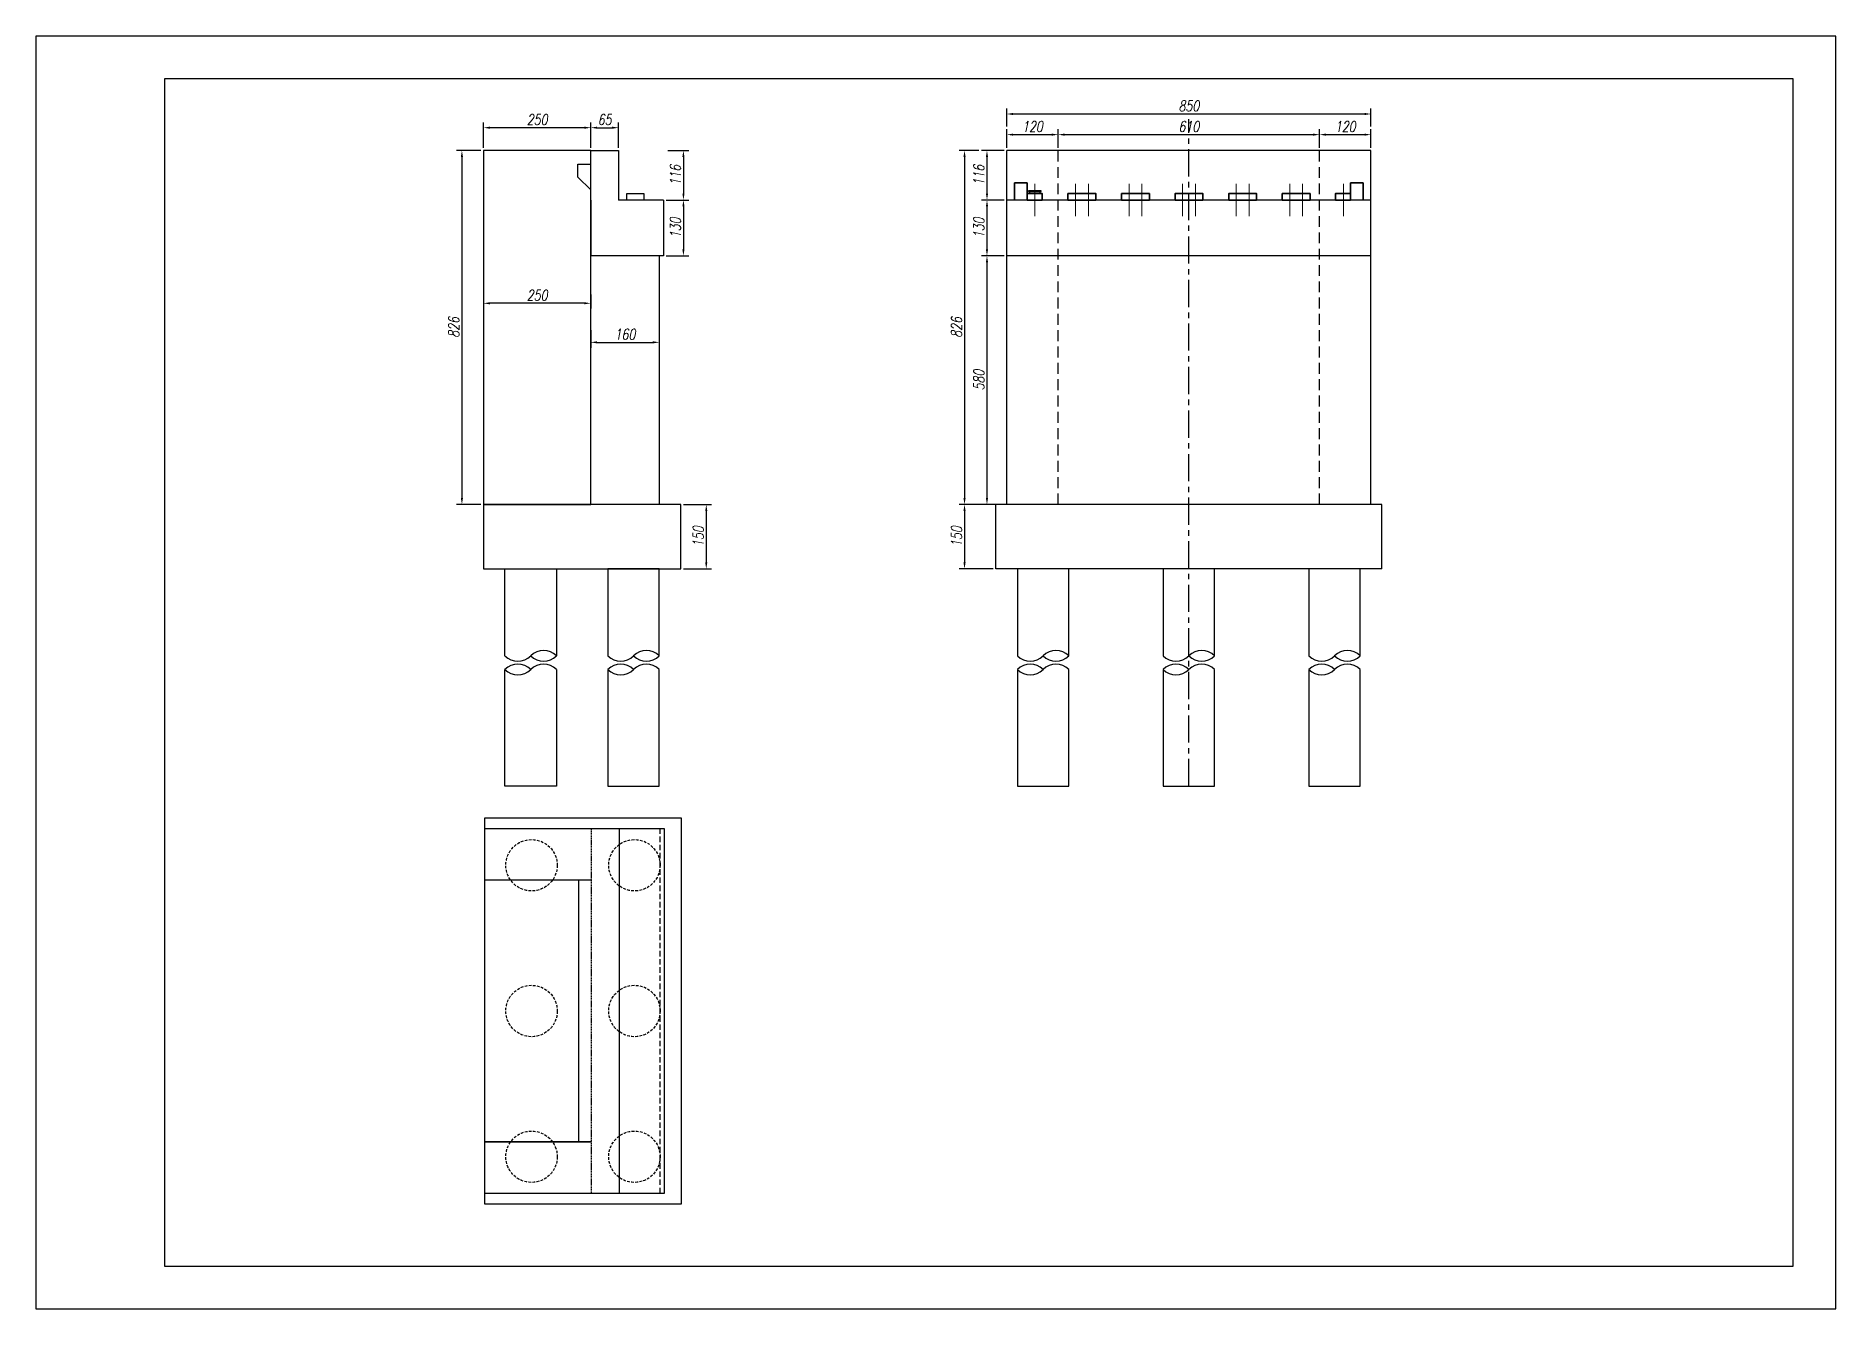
# Model space of a CAD drawing. Header units: millimetres. Extents: x -513 to 23624, y -721 to 12066.
# Drawn here: x -208.9 to 211.1, y 602.3 to 899.3 of the extents above; entities that cross this region are included whole.
import ezdxf

# ---------------------------------------------------------------- set-up
doc = ezdxf.new("R2010")
doc.units = ezdxf.units.MM
doc.linetypes.add('CENTER', pattern=[50.8, 31.75, -6.35, 6.35, -6.35])
doc.linetypes.add('DASHED', pattern=[19.05, 12.7, -6.35])
doc.layers.add('桥型', color=1, linetype='Continuous')
for name, color, linetype, lineweight in [('结构轮廓', 1, 'Continuous', 35), ('轴线', 2, 'CENTER', 15), ('钢筋', 1, 'Continuous', 35)]:
    doc.layers.add(name, color=color, linetype=linetype, lineweight=lineweight)
doc.styles.get("Standard").update_dxf_attribs({"font": 'italc1.shx', "width": 0.75, "bigfont": 'fsdb.shx'})
doc.dimstyles.new('ISO-25', dxfattribs={"dimtxt": 2.5, "dimasz": 2.5, "dimexe": 1.25, "dimexo": 0.625, "dimtad": 1, "dimdsep": 46, "dimtxsty": 'Standard', "dimcen": 2.5, "dimadec": 0, "dimazin": 0, "dimtfac": 1, "dimtmove": 0, "dimatfit": 3, "dimfxl": 0, "dimarcsym": 0})

msp = doc.modelspace()

# ---------------------------------------------------------------- blocks, each defined once
blk = doc.blocks.new('*D33')
at = {"color": 0, "linetype": 'Continuous', "lineweight": -2, "transparency": 16777216}
for p, q in [((-104.49, 873.25), (-104.49, 879.19)), ((-80.99, 877.94), (-102.99, 877.94)), ((-79.49, 873.25), (-79.49, 879.19))]:
    blk.add_line(p, q, dxfattribs=at)
at = {"color": 0, "linetype": 'Continuous', "transparency": 16777216}
for points in [[(-102.99, 878.19), (-102.99, 877.69), (-104.49, 877.94)], [(-80.99, 878.19), (-80.99, 877.69), (-79.49, 877.94)]]:
    blk.add_solid(points, dxfattribs=at)
at = {"layer": 'Defpoints', "color": 0, "linetype": 'Continuous', "transparency": 16777216}
for p in [(-104.49, 877.94), (-104.49, 872.63), (-79.49, 872.63)]:
    blk.add_point(p, dxfattribs=at)
at = {"color": 0, "linetype": 'Continuous', "transparency": 16777216, "insert": (-91.99, 879.82), "char_height": 2.5, "attachment_point": 5}
blk.add_mtext('250', dxfattribs=at)
blk = doc.blocks.new('*D34')
at = {"color": 0, "linetype": 'Continuous', "lineweight": -2, "transparency": 16777216}
for p, q in [((-57.86, 790.02), (-51.27, 790.02)), ((-52.52, 788.52), (-52.52, 776.52)), ((-57.86, 775.02), (-51.27, 775.02))]:
    blk.add_line(p, q, dxfattribs=at)
at = {"color": 0, "linetype": 'Continuous', "transparency": 16777216}
for points in [[(-52.77, 788.52), (-52.27, 788.52), (-52.52, 790.02)], [(-52.77, 776.52), (-52.27, 776.52), (-52.52, 775.02)]]:
    blk.add_solid(points, dxfattribs=at)
at = {"layer": 'Defpoints', "color": 0, "linetype": 'Continuous', "transparency": 16777216}
for p in [(-58.49, 790.02), (-58.49, 775.02), (-52.52, 775.02)]:
    blk.add_point(p, dxfattribs=at)
at = {"color": 0, "linetype": 'Continuous', "transparency": 16777216, "insert": (-54.39, 782.52), "char_height": 2.5, "attachment_point": 5, "rotation": 90}
blk.add_mtext('150', dxfattribs=at)
blk = doc.blocks.new('*D35')
at = {"color": 0, "linetype": 'Continuous', "lineweight": -2, "transparency": 16777216}
for p, q in [((-79.49, 873.25), (-79.49, 879.19)), ((-77.99, 877.94), (-74.49, 877.94)), ((-72.99, 873.25), (-72.99, 879.19))]:
    blk.add_line(p, q, dxfattribs=at)
at = {"color": 0, "linetype": 'Continuous', "transparency": 16777216}
for points in [[(-77.99, 878.19), (-77.99, 877.69), (-79.49, 877.94)], [(-74.49, 878.19), (-74.49, 877.69), (-72.99, 877.94)]]:
    blk.add_solid(points, dxfattribs=at)
at = {"layer": 'Defpoints', "color": 0, "linetype": 'Continuous', "transparency": 16777216}
for p in [(-72.99, 877.94), (-79.49, 872.63), (-72.99, 872.63)]:
    blk.add_point(p, dxfattribs=at)
at = {"color": 0, "linetype": 'Continuous', "transparency": 16777216, "insert": (-76.24, 879.82), "char_height": 2.5, "attachment_point": 5}
blk.add_mtext('65', dxfattribs=at)
blk = doc.blocks.new('*D36')
at = {"color": 0, "linetype": 'Continuous', "lineweight": -2, "transparency": 16777216}
for p, q in [((-105.11, 872.63), (-110.79, 872.63)), ((-109.54, 871.13), (-109.54, 791.52)), ((-105.11, 790.02), (-110.79, 790.02))]:
    blk.add_line(p, q, dxfattribs=at)
at = {"color": 0, "linetype": 'Continuous', "transparency": 16777216}
for points in [[(-109.79, 871.13), (-109.29, 871.13), (-109.54, 872.63)], [(-109.79, 791.52), (-109.29, 791.52), (-109.54, 790.02)]]:
    blk.add_solid(points, dxfattribs=at)
at = {"layer": 'Defpoints', "color": 0, "linetype": 'Continuous', "transparency": 16777216}
for p in [(-104.49, 872.63), (-109.54, 790.02), (-104.49, 790.02)]:
    blk.add_point(p, dxfattribs=at)
at = {"color": 0, "linetype": 'Continuous', "transparency": 16777216, "insert": (-111.42, 831.33), "char_height": 2.5, "attachment_point": 5, "rotation": 90}
blk.add_mtext('826', dxfattribs=at)
blk = doc.blocks.new('*D37')
at = {"color": 0, "linetype": 'Continuous', "lineweight": -2, "transparency": 16777216}
for p, q in [((-79.49, 830.7), (-79.49, 826.61)), ((-77.99, 827.86), (-64.99, 827.86)), ((-63.49, 830.7), (-63.49, 826.61))]:
    blk.add_line(p, q, dxfattribs=at)
at = {"color": 0, "linetype": 'Continuous', "transparency": 16777216}
for points in [[(-77.99, 828.11), (-77.99, 827.61), (-79.49, 827.86)], [(-64.99, 828.11), (-64.99, 827.61), (-63.49, 827.86)]]:
    blk.add_solid(points, dxfattribs=at)
at = {"layer": 'Defpoints', "color": 0, "linetype": 'Continuous', "transparency": 16777216}
for p in [(-79.49, 831.33), (-63.49, 831.33), (-63.49, 827.86)]:
    blk.add_point(p, dxfattribs=at)
at = {"color": 0, "linetype": 'Continuous', "transparency": 16777216, "insert": (-71.49, 829.74), "char_height": 2.5, "attachment_point": 5}
blk.add_mtext('160', dxfattribs=at)
blk = doc.blocks.new('*D38')
at = {"color": 0, "linetype": 'Continuous', "lineweight": -2, "transparency": 16777216}
for p, q in [((-104.49, 839.04), (-104.49, 835.72)), ((-80.99, 836.97), (-102.99, 836.97)), ((-79.49, 839.04), (-79.49, 835.72))]:
    blk.add_line(p, q, dxfattribs=at)
at = {"color": 0, "linetype": 'Continuous', "transparency": 16777216}
for points in [[(-102.99, 837.22), (-102.99, 836.72), (-104.49, 836.97)], [(-80.99, 837.22), (-80.99, 836.72), (-79.49, 836.97)]]:
    blk.add_solid(points, dxfattribs=at)
at = {"layer": 'Defpoints', "color": 0, "linetype": 'Continuous', "transparency": 16777216}
for p in [(-104.49, 839.66), (-104.49, 836.97), (-79.49, 839.66)]:
    blk.add_point(p, dxfattribs=at)
at = {"color": 0, "linetype": 'Continuous', "transparency": 16777216, "insert": (-91.99, 838.85), "char_height": 2.5, "attachment_point": 5}
blk.add_mtext('250', dxfattribs=at)
blk = doc.blocks.new('*D39')
at = {"color": 0, "linetype": 'Continuous', "lineweight": -2, "transparency": 16777216}
for p, q in [((16.95, 872.63), (11.73, 872.63)), ((12.98, 871.13), (12.98, 862.56)), ((16.95, 861.06), (11.73, 861.06))]:
    blk.add_line(p, q, dxfattribs=at)
at = {"color": 0, "linetype": 'Continuous', "transparency": 16777216}
for points in [[(12.73, 871.13), (13.23, 871.13), (12.98, 872.63)], [(12.73, 862.56), (13.23, 862.56), (12.98, 861.06)]]:
    blk.add_solid(points, dxfattribs=at)
at = {"layer": 'Defpoints', "color": 0, "linetype": 'Continuous', "transparency": 16777216}
for p in [(17.58, 872.63), (12.98, 861.06), (17.58, 861.06)]:
    blk.add_point(p, dxfattribs=at)
at = {"color": 0, "linetype": 'Continuous', "transparency": 16777216, "insert": (11.1, 866.84), "char_height": 2.5, "attachment_point": 5, "rotation": 90}
blk.add_mtext('116', dxfattribs=at)
blk = doc.blocks.new('*D40')
at = {"color": 0, "linetype": 'Continuous', "lineweight": -2, "transparency": 16777216}
for p, q in [((16.95, 861.06), (11.73, 861.06)), ((12.98, 859.56), (12.98, 849.56)), ((16.95, 848.06), (11.73, 848.06))]:
    blk.add_line(p, q, dxfattribs=at)
at = {"color": 0, "linetype": 'Continuous', "transparency": 16777216}
for points in [[(12.73, 859.56), (13.23, 859.56), (12.98, 861.06)], [(12.73, 849.56), (13.23, 849.56), (12.98, 848.06)]]:
    blk.add_solid(points, dxfattribs=at)
at = {"layer": 'Defpoints', "color": 0, "linetype": 'Continuous', "transparency": 16777216}
for p in [(17.58, 861.06), (12.98, 848.06), (17.58, 848.06)]:
    blk.add_point(p, dxfattribs=at)
at = {"color": 0, "linetype": 'Continuous', "transparency": 16777216, "insert": (11.1, 854.56), "char_height": 2.5, "attachment_point": 5, "rotation": 90}
blk.add_mtext('130', dxfattribs=at)
blk = doc.blocks.new('*D41')
at = {"color": 0, "linetype": 'Continuous', "lineweight": -2, "transparency": 16777216}
for p, q in [((16.95, 848.06), (11.73, 848.06)), ((12.98, 846.56), (12.98, 791.52)), ((16.95, 790.02), (11.73, 790.02))]:
    blk.add_line(p, q, dxfattribs=at)
at = {"color": 0, "linetype": 'Continuous', "transparency": 16777216}
for points in [[(12.73, 846.56), (13.23, 846.56), (12.98, 848.06)], [(12.73, 791.52), (13.23, 791.52), (12.98, 790.02)]]:
    blk.add_solid(points, dxfattribs=at)
at = {"layer": 'Defpoints', "color": 0, "linetype": 'Continuous', "transparency": 16777216}
for p in [(17.58, 848.06), (12.98, 790.02), (17.58, 790.02)]:
    blk.add_point(p, dxfattribs=at)
at = {"color": 0, "linetype": 'Continuous', "transparency": 16777216, "insert": (11.1, 819.04), "char_height": 2.5, "attachment_point": 5, "rotation": 90}
blk.add_mtext('580', dxfattribs=at)
blk = doc.blocks.new('*D42')
at = {"color": 0, "linetype": 'Continuous', "lineweight": -2, "transparency": 16777216}
for p, q in [((11.1, 872.63), (6.49, 872.63)), ((7.74, 871.13), (7.74, 791.52)), ((11.1, 790.02), (6.49, 790.02))]:
    blk.add_line(p, q, dxfattribs=at)
at = {"color": 0, "linetype": 'Continuous', "transparency": 16777216}
for points in [[(7.49, 871.13), (7.99, 871.13), (7.74, 872.63)], [(7.49, 791.52), (7.99, 791.52), (7.74, 790.02)]]:
    blk.add_solid(points, dxfattribs=at)
at = {"layer": 'Defpoints', "color": 0, "linetype": 'Continuous', "transparency": 16777216}
for p in [(11.73, 872.63), (7.74, 790.02), (11.73, 790.02)]:
    blk.add_point(p, dxfattribs=at)
at = {"color": 0, "linetype": 'Continuous', "transparency": 16777216, "insert": (5.87, 831.33), "char_height": 2.5, "attachment_point": 5, "rotation": 90}
blk.add_mtext('826', dxfattribs=at)
blk = doc.blocks.new('*D43')
at = {"color": 0, "linetype": 'Continuous', "lineweight": -2, "transparency": 16777216}
for p, q in [((14.45, 790.02), (6.49, 790.02)), ((7.74, 788.52), (7.74, 776.52)), ((14.45, 775.02), (6.49, 775.02))]:
    blk.add_line(p, q, dxfattribs=at)
at = {"color": 0, "linetype": 'Continuous', "transparency": 16777216}
for points in [[(7.49, 788.52), (7.99, 788.52), (7.74, 790.02)], [(7.49, 776.52), (7.99, 776.52), (7.74, 775.02)]]:
    blk.add_solid(points, dxfattribs=at)
at = {"layer": 'Defpoints', "color": 0, "linetype": 'Continuous', "transparency": 16777216}
for p in [(15.08, 790.02), (7.74, 775.02), (15.08, 775.02)]:
    blk.add_point(p, dxfattribs=at)
at = {"color": 0, "linetype": 'Continuous', "transparency": 16777216, "insert": (5.87, 782.52), "char_height": 2.5, "attachment_point": 5, "rotation": 90}
blk.add_mtext('150', dxfattribs=at)
blk = doc.blocks.new('*D44')
at = {"color": 0, "linetype": 'Continuous', "lineweight": -2, "transparency": 16777216}
for p, q in [((17.58, 873.25), (17.58, 877.57)), ((19.08, 876.32), (28.08, 876.32)), ((29.58, 873.25), (29.58, 877.57))]:
    blk.add_line(p, q, dxfattribs=at)
at = {"color": 0, "linetype": 'Continuous', "transparency": 16777216}
for points in [[(19.08, 876.57), (19.08, 876.07), (17.58, 876.32)], [(28.08, 876.57), (28.08, 876.07), (29.58, 876.32)]]:
    blk.add_solid(points, dxfattribs=at)
at = {"layer": 'Defpoints', "color": 0, "linetype": 'Continuous', "transparency": 16777216}
for p in [(29.58, 876.32), (17.58, 872.63), (29.58, 872.63)]:
    blk.add_point(p, dxfattribs=at)
at = {"color": 0, "linetype": 'Continuous', "transparency": 16777216, "insert": (23.58, 878.2), "char_height": 2.5, "attachment_point": 5}
blk.add_mtext('120', dxfattribs=at)
blk = doc.blocks.new('*D45')
at = {"color": 0, "linetype": 'Continuous', "lineweight": -2, "transparency": 16777216}
for p, q in [((29.58, 873.25), (29.58, 877.57)), ((31.08, 876.32), (89.08, 876.32)), ((90.58, 873.25), (90.58, 877.57))]:
    blk.add_line(p, q, dxfattribs=at)
at = {"color": 0, "linetype": 'Continuous', "transparency": 16777216}
for points in [[(31.08, 876.57), (31.08, 876.07), (29.58, 876.32)], [(89.08, 876.57), (89.08, 876.07), (90.58, 876.32)]]:
    blk.add_solid(points, dxfattribs=at)
at = {"layer": 'Defpoints', "color": 0, "linetype": 'Continuous', "transparency": 16777216}
for p in [(90.58, 876.32), (29.58, 872.63), (90.58, 872.63)]:
    blk.add_point(p, dxfattribs=at)
at = {"color": 0, "linetype": 'Continuous', "transparency": 16777216, "insert": (60.08, 878.2), "char_height": 2.5, "attachment_point": 5}
blk.add_mtext('610', dxfattribs=at)
blk = doc.blocks.new('*D46')
at = {"color": 0, "linetype": 'Continuous', "lineweight": -2, "transparency": 16777216}
for p, q in [((90.58, 873.25), (90.58, 877.57)), ((92.08, 876.32), (101.08, 876.32)), ((102.58, 873.25), (102.58, 877.57))]:
    blk.add_line(p, q, dxfattribs=at)
at = {"color": 0, "linetype": 'Continuous', "transparency": 16777216}
for points in [[(92.08, 876.57), (92.08, 876.07), (90.58, 876.32)], [(101.08, 876.57), (101.08, 876.07), (102.58, 876.32)]]:
    blk.add_solid(points, dxfattribs=at)
at = {"layer": 'Defpoints', "color": 0, "linetype": 'Continuous', "transparency": 16777216}
for p in [(102.58, 876.32), (90.58, 872.63), (102.58, 872.63)]:
    blk.add_point(p, dxfattribs=at)
at = {"color": 0, "linetype": 'Continuous', "transparency": 16777216, "insert": (96.58, 878.2), "char_height": 2.5, "attachment_point": 5}
blk.add_mtext('120', dxfattribs=at)
blk = doc.blocks.new('*D47')
at = {"color": 0, "linetype": 'Continuous', "lineweight": -2, "transparency": 16777216}
for p, q in [((17.58, 878.2), (17.58, 882.39)), ((102.58, 878.2), (102.58, 882.39)), ((19.08, 881.14), (101.08, 881.14))]:
    blk.add_line(p, q, dxfattribs=at)
at = {"color": 0, "linetype": 'Continuous', "transparency": 16777216}
for points in [[(19.08, 881.39), (19.08, 880.89), (17.58, 881.14)], [(101.08, 881.39), (101.08, 880.89), (102.58, 881.14)]]:
    blk.add_solid(points, dxfattribs=at)
at = {"layer": 'Defpoints', "color": 0, "linetype": 'Continuous', "transparency": 16777216}
for p in [(102.58, 881.14), (17.58, 877.57), (102.58, 877.57)]:
    blk.add_point(p, dxfattribs=at)
at = {"color": 0, "linetype": 'Continuous', "transparency": 16777216, "insert": (60.08, 883.01), "char_height": 2.5, "attachment_point": 5}
blk.add_mtext('850', dxfattribs=at)
blk = doc.blocks.new('*D48')
at = {"color": 0, "linetype": 'Continuous', "lineweight": -2, "transparency": 16777216}
for p, q in [((-61.5, 872.63), (-56.6, 872.63)), ((-57.85, 871.13), (-57.85, 862.56)), ((-61.5, 861.06), (-56.6, 861.06))]:
    blk.add_line(p, q, dxfattribs=at)
at = {"color": 0, "linetype": 'Continuous', "transparency": 16777216}
for points in [[(-58.1, 871.13), (-57.6, 871.13), (-57.85, 872.63)], [(-58.1, 862.56), (-57.6, 862.56), (-57.85, 861.06)]]:
    blk.add_solid(points, dxfattribs=at)
at = {"layer": 'Defpoints', "color": 0, "linetype": 'Continuous', "transparency": 16777216}
for p in [(-62.13, 872.63), (-62.13, 861.06), (-57.85, 861.06)]:
    blk.add_point(p, dxfattribs=at)
at = {"color": 0, "linetype": 'Continuous', "transparency": 16777216, "insert": (-59.72, 866.84), "char_height": 2.5, "attachment_point": 5, "rotation": 90}
blk.add_mtext('116', dxfattribs=at)
blk = doc.blocks.new('*D49')
at = {"color": 0, "linetype": 'Continuous', "lineweight": -2, "transparency": 16777216}
for p, q in [((-61.86, 861.06), (-56.6, 861.06)), ((-57.85, 859.56), (-57.85, 849.56)), ((-61.86, 848.06), (-56.6, 848.06))]:
    blk.add_line(p, q, dxfattribs=at)
at = {"color": 0, "linetype": 'Continuous', "transparency": 16777216}
for points in [[(-58.1, 859.56), (-57.6, 859.56), (-57.85, 861.06)], [(-58.1, 849.56), (-57.6, 849.56), (-57.85, 848.06)]]:
    blk.add_solid(points, dxfattribs=at)
at = {"layer": 'Defpoints', "color": 0, "linetype": 'Continuous', "transparency": 16777216}
for p in [(-62.49, 861.06), (-62.49, 848.06), (-57.85, 848.06)]:
    blk.add_point(p, dxfattribs=at)
at = {"color": 0, "linetype": 'Continuous', "transparency": 16777216, "insert": (-59.72, 854.56), "char_height": 2.5, "attachment_point": 5, "rotation": 90}
blk.add_mtext('130', dxfattribs=at)

# ---------------------------------------------------------------- dimensions: what is measured, and where the dimension line sits
at = {"color": 7, "linetype": 'Continuous'}
for base, p1, p2, picture, middle in [((102.57901, 881.1384), (17.57901, 877.57186), (102.57901, 877.57186), '*D47', (60.07901, 883.0134)), ((-72.98771, 877.94088), (-79.48837, 872.62564), (-72.98771, 872.62564), '*D35', (-76.23804, 879.81588)), ((29.57901, 876.32186), (17.57901, 872.62564), (29.57901, 872.62564), '*D44', (23.57901, 878.19686)), ((90.57901, 876.32186), (29.57901, 872.62564), (90.57901, 872.62564), '*D45', (60.07901, 878.19686)), ((102.57901, 876.32186), (90.57901, 872.62564), (102.57901, 872.62564), '*D46', (96.57901, 878.19686))]:
    dim = msp.add_linear_dim(base=base, p1=p1, p2=p2, dimstyle='ISO-25', override={"dimasz": 1.5, "dimdec": 0, "dimlfac": 10, "dimfxl": 0.8}, dxfattribs=at)
    dim.commit()
    dim.dimension.update_dxf_attribs({"geometry": picture, "text_midpoint": middle})
for p1, p2, distance, override, picture, middle in [((-79.48837, 872.62564), (-104.48837, 872.62564), -5.31524, {"dimasz": 1.5, "dimlfac": 10, "dimfxl": 0.8}, '*D33', (-91.98837, 879.81588)), ((-104.48837, 872.62564), (-104.48837, 790.02455), -5.0546, {"dimasz": 1.5, "dimdec": 1, "dimlfac": 10, "dimfxl": 0.8}, '*D36', (-111.41797, 831.3251)), ((11.72927, 872.62564), (11.72927, 790.02455), -3.98884, {"dimasz": 1.5, "dimdec": 1, "dimlfac": 10, "dimfxl": 0.8}, '*D42', (5.86543, 831.3251)), ((-62.48771, 861.05849), (-62.48771, 848.05849), 4.64202, {"dimasz": 1.5, "dimdec": 0, "dimlfac": 10, "dimfxl": 0.8}, '*D49', (-59.72069, 854.55849)), ((17.57901, 848.05849), (17.57901, 790.02455), -4.59974, {"dimasz": 1.5, "dimdec": 0, "dimlfac": 10, "dimfxl": 0.8}, '*D41', (11.10427, 819.04152)), ((-79.48837, 839.6649), (-104.48837, 839.6649), 2.69436, {"dimasz": 1.5, "dimdec": 0, "dimlfac": 10, "dimfxl": 0.8}, '*D38', (-91.98837, 838.84553)), ((-79.48837, 831.3251), (-63.48837, 831.3251), -3.46416, {"dimasz": 1.5, "dimdec": 0, "dimlfac": 10, "dimfxl": 0.8}, '*D37', (-71.48837, 829.73594)), ((-58.48837, 790.02455), (-58.48837, 775.02455), 5.97108, {"dimasz": 1.5, "dimlfac": 10, "dimfxl": 0.8}, '*D34', (-54.39228, 782.52455)), ((15.07901, 790.02455), (15.07901, 775.02455), -7.33859, {"dimasz": 1.5, "dimdec": 0, "dimlfac": 10, "dimfxl": 0.8}, '*D43', (5.86543, 782.52455))]:
    dim = msp.add_aligned_dim(p1=p1, p2=p2, distance=distance, dimstyle='ISO-25', override=override, dxfattribs=at)
    dim.commit()
    dim.dimension.update_dxf_attribs({"geometry": picture, "text_midpoint": middle})
for base, p1, p2, picture, middle in [((-57.84569, 861.05849), (-62.12588, 872.62564), (-62.12588, 861.05849), '*D48', (-59.72069, 866.84207)), ((12.97927, 861.05849), (17.57901, 872.62564), (17.57901, 861.05849), '*D39', (11.10427, 866.84207)), ((12.97927, 848.05849), (17.57901, 861.05849), (17.57901, 848.05849), '*D40', (11.10427, 854.55849))]:
    dim = msp.add_linear_dim(base=base, p1=p1, p2=p2, angle=90, dimstyle='ISO-25', override={"dimasz": 1.5, "dimdec": 0, "dimlfac": 10, "dimfxl": 0.8}, dxfattribs=at)
    dim.commit()
    dim.dimension.update_dxf_attribs({"geometry": picture, "text_midpoint": middle})

# ---------------------------------------------------------------- linework, layer by layer
at = {"color": 7, "linetype": 'CENTER', "ltscale": 0.2}
msp.add_line((60.07901, 724.31893), (60.07901, 879.92515), dxfattribs=at)
at = {"color": 1, "linetype": 'DASHED', "ltscale": 0.02}
msp.add_line((-79.28732, 629.3571), (-79.28732, 714.3571), dxfattribs=at)
at = {"color": 1, "linetype": 'Continuous'}
for p, q in [((-72.78667, 629.3571), (-72.78667, 714.3571)), ((-79.28732, 702.3571), (-104.28732, 702.3571)), ((-82.28667, 641.3571), (-82.28667, 702.3571)), ((-79.28732, 641.3571), (-104.28732, 641.3571))]:
    msp.add_line(p, q, dxfattribs=at)
at = {"color": 1, "linetype": 'DASHED', "ltscale": 0.1}
msp.add_line((-63.28732, 629.3571), (-63.28732, 714.3571), dxfattribs=at)
at = {"color": 7, "linetype": 'Continuous'}
msp.add_line((-104.28732, 641.3571), (-79.28732, 641.3571), dxfattribs=at)
for points in [[(-208.91711, 602.3323), (211.08289, 602.3323), (211.08289, 899.3323), (-208.91711, 899.3323)], [(-178.91711, 612.3323), (201.08289, 612.3323), (201.08289, 889.3323), (-178.91711, 889.3323), (-178.91711, 612.3323)], [(22.62901, 863.07849), (25.62901, 863.07849), (25.62901, 863.17849), (22.62901, 863.17849)], [(22.87901, 862.55849), (25.37901, 862.55849), (25.37901, 863.07849), (22.87901, 863.07849)]]:
    msp.add_lwpolyline(points, close=True, dxfattribs=at)
for points in [[(-99.48837, 754.73991, 0.414213562), (-93.48837, 754.73991, 0.414213562), (-87.48837, 754.73991, 0.414213562), (-93.48837, 754.73991)], [(-87.48837, 751.51029, 0.414213562), (-93.48837, 751.51029, 0.414213562), (-99.48837, 751.51029, 0.414213562), (-93.48837, 751.51029)], [(-75.48837, 754.73991, 0.414213562), (-69.48837, 754.73991, 0.414213562), (-63.48837, 754.73991, 0.414213562), (-69.48837, 754.73991)], [(-63.48837, 751.51029, 0.414213562), (-69.48837, 751.51029, 0.414213562), (-75.48837, 751.51029, 0.414213562), (-69.48837, 751.51029)], [(20.07901, 754.73991, 0.414213562), (26.07901, 754.73991, 0.414213562), (32.07901, 754.73991, 0.414213562), (26.07901, 754.73991)], [(32.07901, 751.51029, 0.414213562), (26.07901, 751.51029, 0.414213562), (20.07901, 751.51029, 0.414213562), (26.07901, 751.51029)], [(54.07901, 754.73991, 0.414213562), (60.07901, 754.73991, 0.414213562), (66.07901, 754.73991, 0.414213562), (60.07901, 754.73991)], [(66.07901, 751.51029, 0.414213562), (60.07901, 751.51029, 0.414213562), (54.07901, 751.51029, 0.414213562), (60.07901, 751.51029)], [(88.07901, 754.73991, 0.414213562), (94.07901, 754.73991, 0.414213562), (100.07901, 754.73991, 0.414213562), (94.07901, 754.73991)], [(100.07901, 751.51029, 0.414213562), (94.07901, 751.51029, 0.414213562), (88.07901, 751.51029, 0.414213562), (94.07901, 751.51029)]]:
    msp.add_lwpolyline(points, format="xyb", dxfattribs=at)
at = {"color": 1}
msp.add_lwpolyline([(-104.28732, 626.8571), (-58.28732, 626.8571), (-58.28732, 716.8571), (-104.28732, 716.8571)], close=True, dxfattribs=at)
at = {"color": 1, "linetype": 'Continuous'}
msp.add_lwpolyline([(-104.28732, 629.3571), (-62.28667, 629.3571), (-62.28667, 714.3571), (-104.28732, 714.3571)], dxfattribs=at)
at = {"color": 1, "linetype": 'DASHED', "ltscale": 0.05}
for centre in [(-93.28732, 705.8571), (-69.28732, 705.8571), (-93.28732, 671.8571), (-69.28732, 671.8571), (-93.28732, 637.8571), (-69.28732, 637.8571)]:
    msp.add_circle(centre, 6, dxfattribs=at)
at = {"layer": '桥型', "ltscale": 6.254921}
for p, q in [((-82.48771, 866.42564), (-82.48771, 869.42564)), ((-82.48771, 869.42564), (-79.48771, 869.42564)), ((-79.48771, 863.42564), (-82.48771, 866.42564))]:
    msp.add_line(p, q, dxfattribs=at)
at = {"layer": '桥型'}
for p, q in [((-79.48771, 872.62564), (-72.98771, 872.62564)), ((-72.98771, 872.62564), (-72.98771, 861.05849)), ((102.57901, 872.62564), (17.57901, 872.62564)), ((17.57901, 790.02455), (17.57901, 872.62564)), ((102.57901, 790.02455), (102.57901, 872.62564)), ((-62.48771, 861.05849), (-62.48771, 848.05849)), ((102.57901, 861.05849), (17.57901, 861.05849)), ((-62.48771, 848.05849), (-79.48771, 848.05849)), ((-63.48837, 848.02564), (-63.48837, 790.02455)), ((102.57901, 848.05849), (17.57901, 848.05849)), ((15.07901, 775.02455), (15.07901, 790.02455)), ((105.07901, 790.02455), (15.07901, 790.02455)), ((105.07901, 775.02455), (105.07901, 790.02455)), ((105.07901, 775.02455), (15.07901, 775.02455))]:
    msp.add_line(p, q, dxfattribs=at)
at = {"layer": '桥型', "linetype": 'DASHED', "ltscale": 0.2}
for p, q in [((29.57901, 790.02455), (29.57901, 872.62564)), ((90.57901, 790.02455), (90.57901, 872.62564))]:
    msp.add_line(p, q, dxfattribs=at)
at = {"layer": '桥型', "ltscale": 19.685039}
for p, q in [((-79.48771, 861.05849), (-79.48771, 848.05849)), ((-62.48771, 861.05849), (-72.98771, 861.05849))]:
    msp.add_line(p, q, dxfattribs=at)
at = {"layer": '桥型', "ltscale": 2.952756}
for p, q in [((-71.08771, 861.05849), (-71.08771, 862.55849)), ((-67.08771, 862.55849), (-67.08771, 861.05849))]:
    msp.add_line(p, q, dxfattribs=at)
at = {"layer": '桥型', "ltscale": 7.874016}
msp.add_line((-71.08771, 862.55849), (-67.08771, 862.55849), dxfattribs=at)
at = {"layer": '桥型'}
for points in [[(-79.48837, 872.62564), (-104.48837, 872.62564), (-104.48837, 790.02455), (-79.48837, 790.02455)], [(-104.48837, 775.02455), (-58.48837, 775.02455), (-58.48837, 790.02455), (-104.48837, 790.02455)]]:
    msp.add_lwpolyline(points, close=True, dxfattribs=at)
for points in [[(-99.48837, 754.73991), (-99.48837, 775.02455), (-87.48837, 775.02455), (-87.48837, 754.73991)], [(-63.48837, 754.73991), (-63.48837, 775.02455), (-75.48837, 775.02455), (-75.48837, 754.73991)], [(32.07901, 754.73991), (32.07901, 775.02455), (20.07901, 775.02455), (20.07901, 754.73991)], [(66.07901, 754.73991), (66.07901, 775.02455), (54.07901, 775.02455), (54.07901, 754.73991)], [(100.07901, 754.73991), (100.07901, 775.02455), (88.07901, 775.02455), (88.07901, 754.73991)], [(-87.48837, 751.51029), (-87.48837, 724.31893), (-99.48837, 724.31893), (-99.48837, 751.51029)], [(-75.48837, 751.51029), (-75.48837, 724.31893), (-63.48837, 724.31893), (-63.48837, 751.51029)], [(20.07901, 751.51029), (20.07901, 724.31893), (32.07901, 724.31893), (32.07901, 751.51029)], [(54.07901, 751.51029), (54.07901, 724.31893), (66.07901, 724.31893), (66.07901, 751.51029)], [(88.07901, 751.51029), (88.07901, 724.31893), (100.07901, 724.31893), (100.07901, 751.51029)]]:
    msp.add_lwpolyline(points, dxfattribs=at)
at = {"layer": '结构轮廓'}
for points in [[(22.37901, 861.05849), (25.87901, 861.05849), (25.87901, 862.55849), (22.37901, 862.55849)], [(31.87901, 861.05849), (38.37901, 861.05849), (38.37901, 862.55849), (31.87901, 862.55849)], [(44.37901, 861.05849), (50.87901, 861.05849), (50.87901, 862.55849), (44.37901, 862.55849)], [(56.87901, 861.05849), (63.37901, 861.05849), (63.37901, 862.55849), (56.87901, 862.55849)], [(69.37901, 861.05849), (75.87901, 861.05849), (75.87901, 862.55849), (69.37901, 862.55849)], [(81.87901, 861.05849), (88.37901, 861.05849), (88.37901, 862.55849), (81.87901, 862.55849)], [(97.77901, 861.05849), (94.27901, 861.05849), (94.27901, 862.55849), (97.77901, 862.55849)]]:
    msp.add_lwpolyline(points, close=True, dxfattribs=at)
at = {"layer": '轴线', "ltscale": 14.724409}
for p, q in [((24.12901, 864.80849), (24.12901, 857.30849)), ((33.62901, 864.80849), (33.62901, 857.30849)), ((36.62901, 864.80849), (36.62901, 857.30849)), ((46.12901, 864.80849), (46.12901, 857.30849)), ((49.12901, 864.80849), (49.12901, 857.30849)), ((58.62901, 864.80849), (58.62901, 857.30849)), ((61.62901, 864.80849), (61.62901, 857.30849)), ((71.12901, 864.80849), (71.12901, 857.30849)), ((74.12901, 864.80849), (74.12901, 857.30849)), ((83.62901, 864.80849), (83.62901, 857.30849)), ((86.62901, 864.80849), (86.62901, 857.30849)), ((96.12901, 864.80849), (96.12901, 857.30849))]:
    msp.add_line(p, q, dxfattribs=at)
at = {"layer": '钢筋'}
for p, q in [((19.37901, 865.05849), (22.37901, 865.05849)), ((19.37901, 865.05849), (19.37901, 861.05849)), ((22.37901, 865.05849), (22.37901, 861.05849)), ((100.77901, 865.05849), (97.77901, 865.05849)), ((97.77901, 865.05849), (97.77901, 861.05849)), ((100.77901, 865.05849), (100.77901, 861.05849))]:
    msp.add_line(p, q, dxfattribs=at)

msp.set_redraw_order([(e.dxf.handle, doc.entitydb.next_handle()) for e in msp.query("TEXT MTEXT ATTDEF DIMENSION ARC_DIMENSION")])  # texts and dimensions are drawn at this point

doc.saveas('drawing.dxf')
